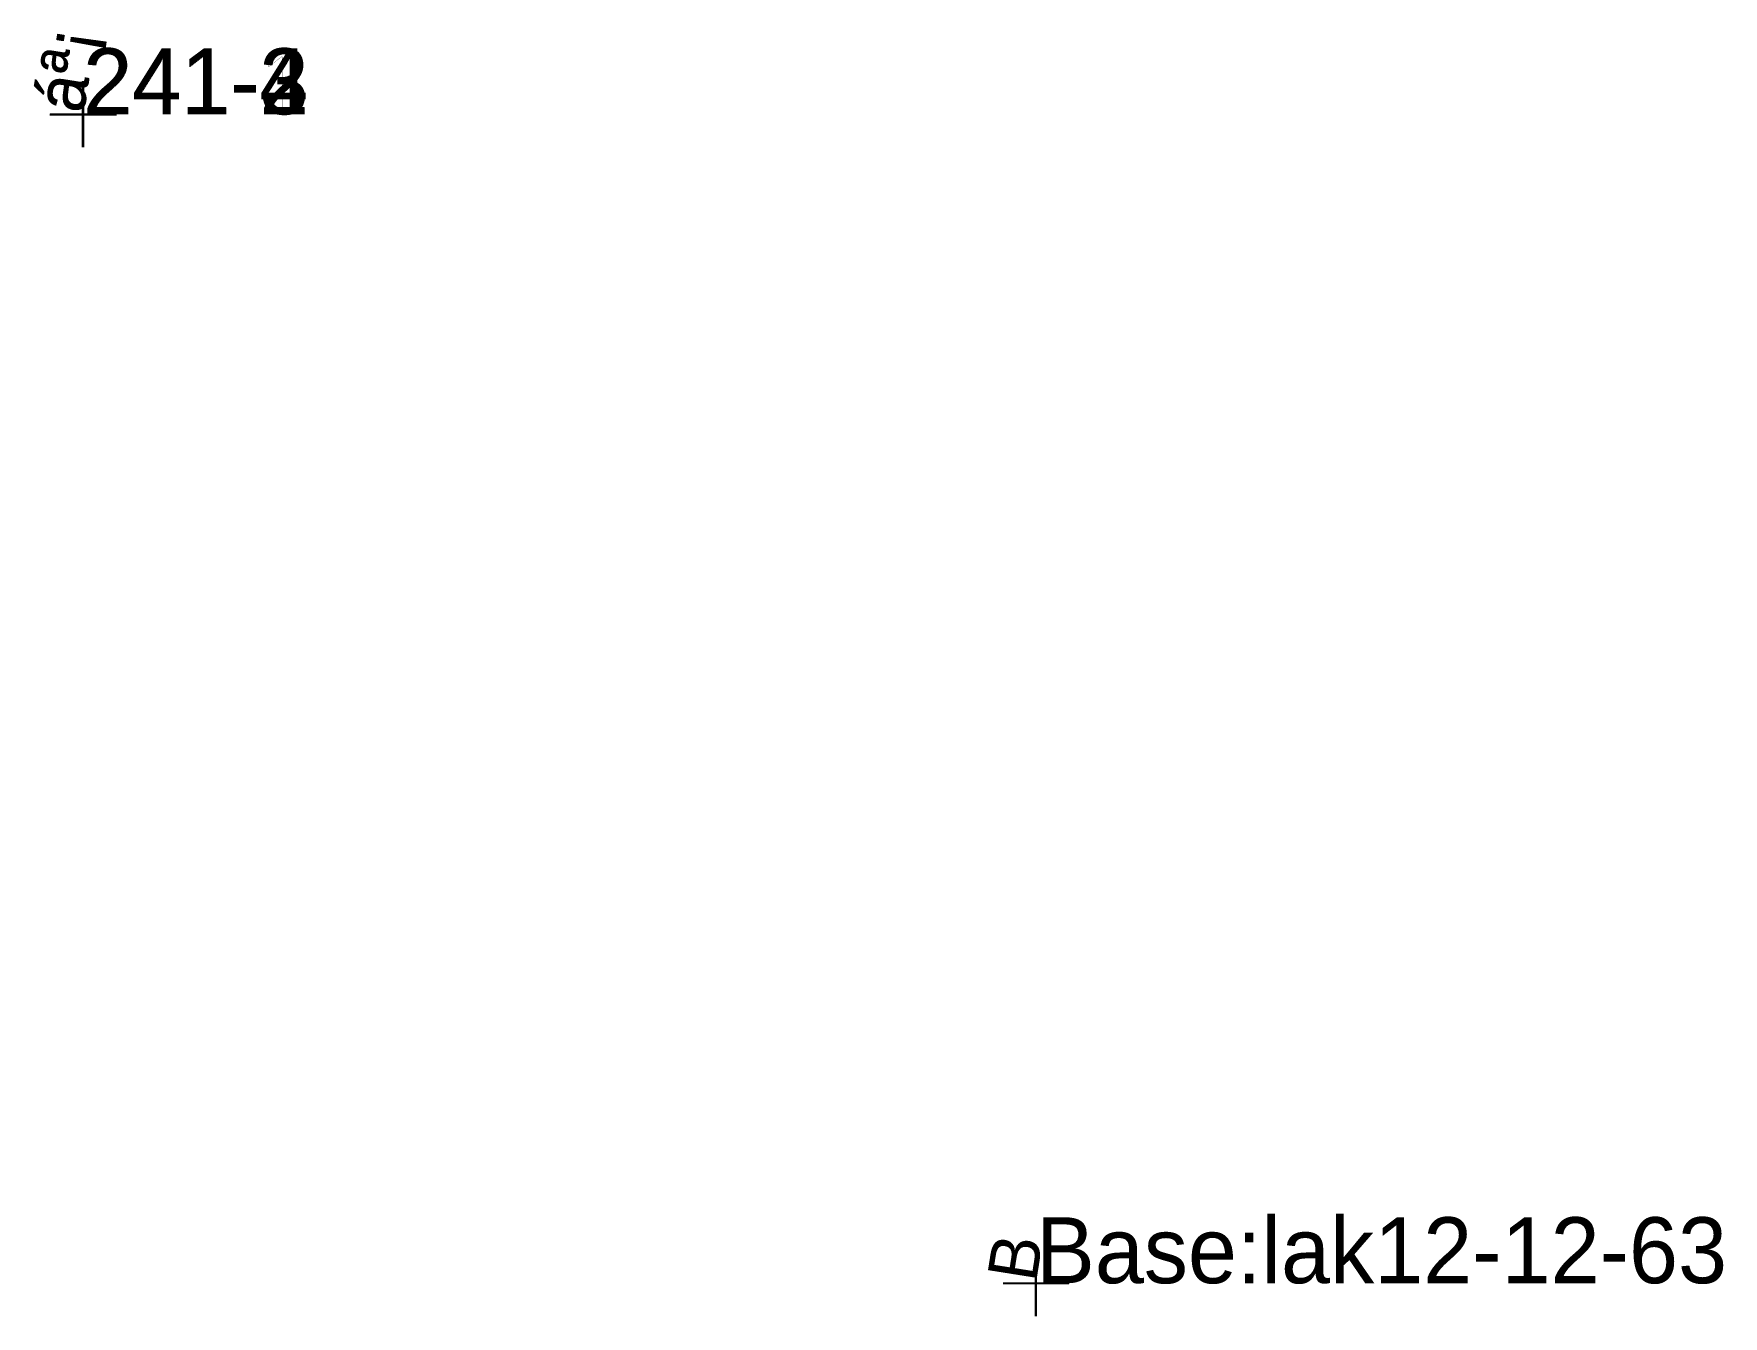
# Model space of a CAD drawing. Header units: inches. Extents: x 506004 to 508380, y 1859677 to 1861585.
# Drawn here: x 508329.2 to 508380.4, y 1859676.9 to 1859715.8 of the extents above; entities that cross this region are included whole.
import ezdxf

# ---------------------------------------------------------------- set-up
doc = ezdxf.new("R2010")
doc.units = ezdxf.units.IN
doc.header["$MEASUREMENT"] = 0
doc.header["$PDMODE"] = 2
for name, color, linetype in [('XS_Code', 3, 'Continuous'), ('XS_Name', 7, 'Continuous'), ('XS_Point', 7, 'Continuous')]:
    doc.layers.add(name, color=color, linetype=linetype)
doc.styles.add('Thai', font='THSarabun.ttf')

msp = doc.modelspace()

# ---------------------------------------------------------------- texts
at = {"layer": 'XS_Code', "style": 'Thai'}
for s, p in [('áª¡', (508330.69, 1859713.386, 144.764)), ('áª¡', (508330.693, 1859713.387, 144.757)), ('áª¡', (508330.694, 1859713.388, 144.752)), ('áª¡', (508330.702, 1859713.388, 144.752)), ('áª¡', (508330.703, 1859713.388, 144.75)), ('áª¡', (508330.703, 1859713.387, 144.757)), ('áª¡', (508330.712, 1859713.386, 144.729)), ('B', (508359.603, 1859677.939, 146.699)), ('B', (508359.604, 1859677.939, 146.443))]:
    msp.add_text(s, height=1.5, rotation=81, dxfattribs=at).set_placement(p)
at = {"layer": 'XS_Name', "style": 'Thai'}
for s, p in [('241-4', (508330.69, 1859713.386, 144.764)), ('241-3', (508330.693, 1859713.387, 144.757)), ('241-2', (508330.694, 1859713.388, 144.752)), ('241-2', (508330.702, 1859713.388, 144.752)), ('241-1', (508330.703, 1859713.388, 144.75)), ('241-3', (508330.703, 1859713.387, 144.757)), ('241-1', (508330.712, 1859713.386, 144.729)), ('Base:lak12-12-63', (508359.603, 1859677.939, 146.699)), ('Base:lak12-12-63', (508359.604, 1859677.939, 146.443))]:
    msp.add_text(s, height=2, dxfattribs=at).set_placement(p)

# ---------------------------------------------------------------- linework, layer by layer
at = {"layer": 'XS_Point'}
for p in [(508330.69, 1859713.386, 144.764), (508330.693, 1859713.387, 144.757), (508330.694, 1859713.388, 144.752), (508330.702, 1859713.388, 144.752), (508330.703, 1859713.388, 144.75), (508330.703, 1859713.387, 144.757), (508330.712, 1859713.386, 144.729), (508359.603, 1859677.939, 146.699), (508359.604, 1859677.939, 146.443)]:
    msp.add_point(p, dxfattribs=at)

msp.set_redraw_order([(e.dxf.handle, doc.entitydb.next_handle()) for e in msp.query("TEXT MTEXT ATTDEF DIMENSION ARC_DIMENSION")])  # texts and dimensions are drawn at this point

doc.saveas('drawing.dxf')
